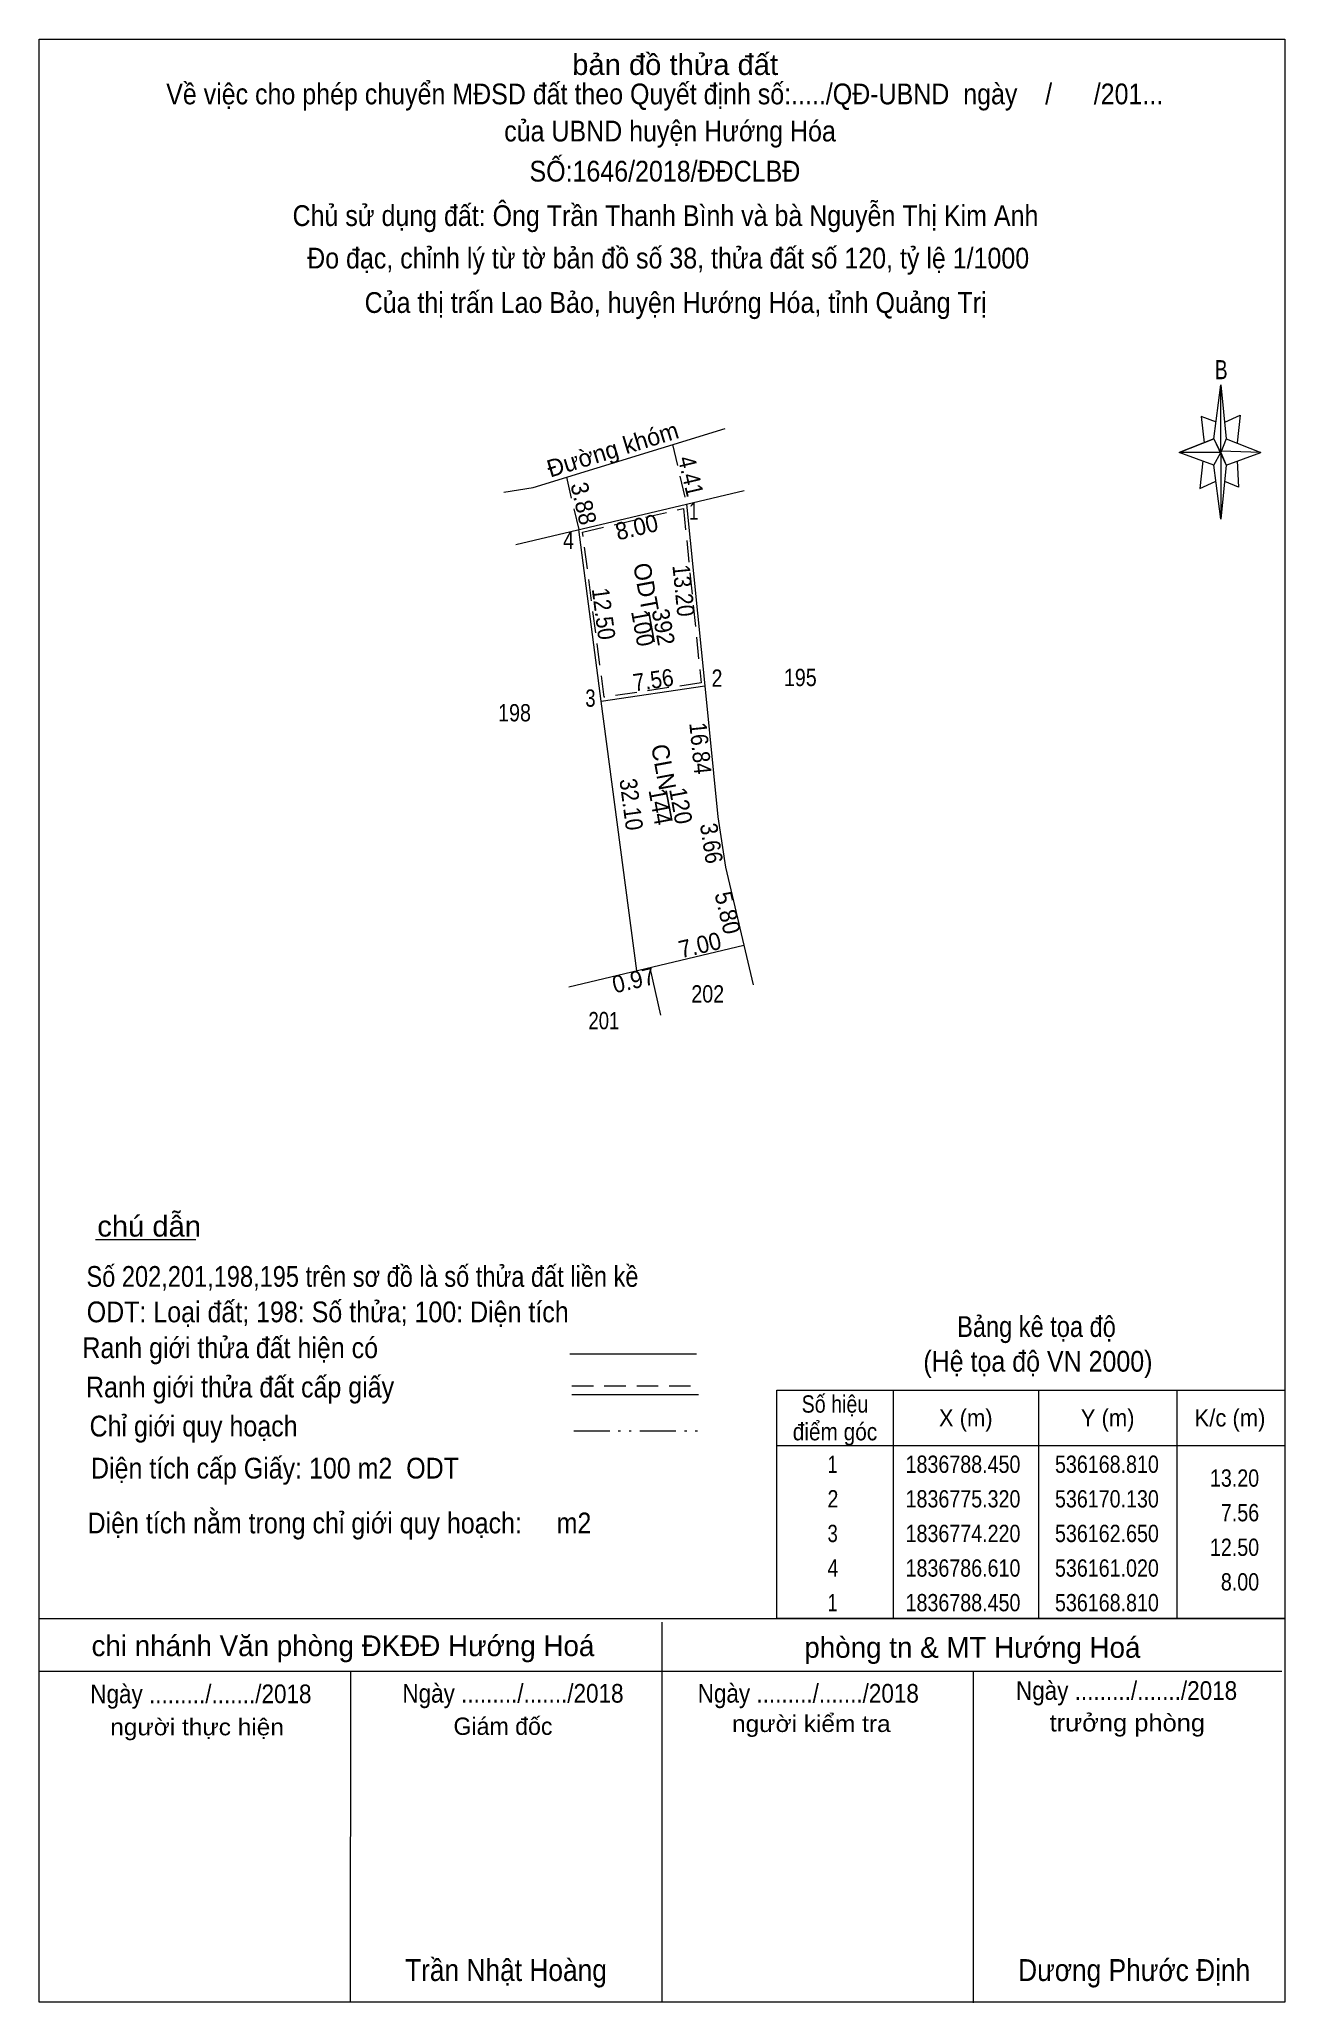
# Model space of a CAD drawing. Header units: centimetres. Extents: x 535572 to 536212, y 1836680 to 1836836.
# Drawn here: x 536122 to 536212, y 1836680.2 to 1836822 of the extents above; entities that cross this region are included whole.
import ezdxf
from ezdxf.enums import TextEntityAlignment as Align

# ---------------------------------------------------------------- set-up
doc = ezdxf.new("R2010")
doc.units = ezdxf.units.CM
doc.header["$LTSCALE"] = 0.52
for name, pattern in [('DASH_DOUBLE_DOT', [9.2, 5, -1.2, 0.3, -1.2, 0.3, -1.2]), ('DOTTED', [1.5, 0.3, -1.2]), ('MEDIUM_DASHED', [4.5, 3, -1.5])]:
    doc.linetypes.add(name, pattern=pattern)
for name, color, linetype, lineweight in [('1', 7, 'DOTTED', 13), ('10', 7, 'Continuous', 25), ('17', 7, 'Continuous', 13), ('2', 7, 'Continuous', 13), ('5', 7, 'Continuous', 13), ('6', 7, 'Continuous', 13), ('63', 7, 'Continuous', 13), ('7', 7, 'Continuous', 13)]:
    doc.layers.add(name, color=color, linetype=linetype, lineweight=lineweight)

msp = doc.modelspace()

# ---------------------------------------------------------------- texts
at = {"layer": '10'}
for s, p in [('ODT', (536165.5905, 1836780.6067)), ('CLN', (536166.8502, 1836767.6967))]:
    msp.add_text(s, height=1.25, rotation=280.449, dxfattribs=at).set_placement(p, align=Align.RIGHT)
at = {"layer": '10', "width": 0.95}
for s, p in [('100', (536165.0391, 1836779.3833)), ('392', (536166.5282, 1836779.4583)), ('144', (536166.2991, 1836766.4733)), ('120', (536167.7891, 1836766.5433))]:
    msp.add_text(s, height=1.25, rotation=280.449, dxfattribs=at).set_placement(p, align=Align.CENTER)
at = {"layer": '5'}
for s, height, width, p in [('bản đồ thửa đất', 1.5, 1.05, (536167.99, 1836819.45)), ('Về việc cho phép chuyển MĐSD đất theo Quyết định số:...../QĐ-UBND  ngày    /      /201...', 1.5, 0.9, (536167.235, 1836817.33)), ('của UBND huyện Hướng Hóa', 1.5, 0.9, (536167.62, 1836814.65)), ('SỐ:1646/2018/ĐĐCLBĐ', 1.5, 0.9, (536167.25, 1836811.75)), ('Chủ sử dụng đất: Ông Trần Thanh Bình và bà Nguyễn Thị Kim Anh', 1.5, 0.9, (536167.29, 1836808.54)), ('Đo đạc, chỉnh lý từ tờ bản đồ số 38, thửa đất số 120, tỷ lệ 1/1000 ', 1.5, 0.9, (536167.735, 1836805.47)), ('Của thị trấn Lao Bảo, huyện Hướng Hóa, tỉnh Quảng Trị', 1.5, 0.9, (536168.025, 1836802.26)), ('B', 1.378, 0.75, (536207.45, 1836797.47))]:
    msp.add_text(s, height=height, dxfattribs=dict(at, width=width)).set_placement(p, align=Align.CENTER)
at = {"layer": '6'}
for s, height, width, p in [('chú dẫn', 1.5, 1.05, (536129.98, 1836735.53)), ('Bảng kê tọa độ', 1.5, 0.85, (536194.1, 1836728.28)), ('Ranh giới thửa đất hiện có ', 1.5, 0.9, (536136.09, 1836726.75)), ('(Hệ tọa độ VN 2000)', 1.5, 0.9, (536194.205, 1836725.77)), ('Ranh giới thửa đất cấp giấy', 1.5, 0.9, (536136.55, 1836723.91)), ('Chỉ giới quy hoạch', 1.5, 0.9, (536133.19, 1836721.09)), ('Ngày ........./......./2018', 1.35, 0.9, (536133.72, 1836701.82)), ('Ngày ........./......./2018', 1.35, 0.9, (536156.27, 1836701.86)), ('Ngày ........./......./2018', 1.35, 0.9, (536177.61, 1836701.86)), ('Ngày ........./......./2018', 1.35, 0.9, (536200.61, 1836702.06)), ('người thực hiện', 1.2, 1.1, (536133.445, 1836699.5)), ('người kiểm tra', 1.2, 1.1, (536177.83, 1836699.74)), ('trưởng phòng', 1.25, 1.1, (536200.665, 1836699.78)), ('Trần Nhật Hoàng', 1.58, 0.9, (536155.765, 1836681.75)), ('Dương Phước Định', 1.58, 0.9, (536201.16, 1836681.75))]:
    msp.add_text(s, height=height, dxfattribs=dict(at, width=width)).set_placement(p, align=Align.CENTER)
for s, width, p in [('Số 202,201,198,195 trên sơ đồ là số thửa đất liền kề', 0.85, (536125.45, 1836731.9)), ('ODT: Loại đất; 198: Số thửa; 100: Diện tích', 0.9, (536125.47, 1836729.34)), ('Diện tích cấp Giấy: 100 m2  ODT', 0.9, (536125.78, 1836718.05)), ('Diện tích nằm trong chỉ giới quy hoạch:     m2', 0.9, (536125.53, 1836714.09))]:
    msp.add_text(s, height=1.5, dxfattribs=dict(at, width=width)).set_placement(p)
for s, height, p in [('chi nhánh Văn phòng ĐKĐĐ Hướng Hoá', 1.5, (536143.985, 1836705.22)), ('phòng tn & MT Hướng Hoá', 1.5, (536189.47, 1836705.1)), ('Giám đốc', 1.25, (536155.55, 1836699.53))]:
    msp.add_text(s, height=height, dxfattribs=at).set_placement(p, align=Align.CENTER)
at = {"layer": '63'}
for s, width, p in [(' 1', 0.75, (536169.68, 1836787.32)), (' 4', 0.85, (536160.68, 1836785.21)), (' 2', 0.85, (536171.41, 1836775.25)), (' 3', 0.8, (536162.24, 1836773.81)), ('13.20', 0.85, (536210.19, 1836717.46)), ('7.56', 0.85, (536210.19, 1836714.96)), ('12.50', 0.85, (536210.19, 1836712.46)), ('8.00', 0.85, (536210.19, 1836709.96))]:
    msp.add_text(s, height=1.25, dxfattribs=dict(at, width=width)).set_placement(p, align=Align.RIGHT)
at = {"layer": '63', "width": 0.9}
for s, rotation, p in [('13.20', 275.741, (536167.9777, 1836782.1425)), ('12.50', 277.495, (536162.2078, 1836780.4465)), ('7.56', 8.366, (536166.4991, 1836775.1275)), ('16.84', 275.741, (536169.1977, 1836770.7425))]:
    msp.add_text(s, height=1.25, rotation=rotation, dxfattribs=at).set_placement(p, align=Align.CENTER)
at = {"layer": '63'}
for s, width, p in [('Số hiệu', 0.85, (536179.54, 1836722.81)), ('điểm góc', 0.9, (536179.54, 1836720.81)), ('X (m)', 0.95, (536188.99, 1836721.81)), ('Y (m)', 0.95, (536199.245, 1836721.81)), ('K/c (m)', 0.95, (536208.085, 1836721.81)), (' 1', 0.75, (536179.19, 1836718.46)), ('1836788.450', 0.85, (536188.79, 1836718.46)), ('536168.810', 0.85, (536199.19, 1836718.46)), (' 2', 0.85, (536179.195, 1836715.96)), ('1836775.320', 0.85, (536188.79, 1836715.96)), ('536170.130', 0.85, (536199.19, 1836715.96)), (' 3', 0.8, (536179.185, 1836713.46)), ('1836774.220', 0.85, (536188.79, 1836713.46)), ('536162.650', 0.85, (536199.19, 1836713.46)), (' 4', 0.85, (536179.19, 1836710.96)), ('1836786.610', 0.85, (536188.79, 1836710.96)), ('536161.020', 0.85, (536199.19, 1836710.96)), (' 1', 0.75, (536179.19, 1836708.46)), ('1836788.450', 0.85, (536188.79, 1836708.46)), ('536168.810', 0.85, (536199.19, 1836708.46))]:
    msp.add_text(s, height=1.25, dxfattribs=dict(at, width=width)).set_placement(p, align=Align.CENTER)
at = {"layer": '7'}
msp.add_text('Đường khóm', height=1.25, rotation=17.103, dxfattribs=at).set_placement((536163.6612, 1836791.8042), align=Align.CENTER)
for s, rotation, width, p in [('4.41', 283.218, 0.9, (536168.5187, 1836790.3279)), ('3.88', 283.249, 0.95, (536160.7689, 1836788.3482)), ('8.00', 13.25, 0.95, (536165.3568, 1836786.1748)), ('32.10', 277.485, 0.9, (536164.2075, 1836766.6764)), ('3.66', 278.794, 0.9, (536169.9989, 1836763.8505)), ('5.80', 283.117, 0.95, (536171.1814, 1836758.7818)), ('7.00', 13.301, 0.95, (536169.9212, 1836755.9873)), ('0.97', 13.173, 0.95, (536165.1226, 1836753.447))]:
    msp.add_text(s, height=1.25, rotation=rotation, dxfattribs=dict(at, width=width)).set_placement(p, align=Align.CENTER)
for s, width, p in [('195', 0.85, (536177.035, 1836775.3)), ('198', 0.85, (536156.385, 1836772.75)), ('202', 0.85, (536170.345, 1836752.44)), ('201', 0.8, (536162.84, 1836750.51))]:
    msp.add_text(s, height=1.25, dxfattribs=dict(at, width=width)).set_placement(p, align=Align.CENTER)

# ---------------------------------------------------------------- linework, layer by layer
at = {"layer": '1', "linetype": 'MEDIUM_DASHED'}
msp.add_lwpolyline([(536168.59, 1836788.14), (536169.86, 1836775.53), (536162.86, 1836774.5), (536161.3, 1836786.42)], close=True, dxfattribs=at)
at = {"layer": '10'}
for p, q in [((536166.08, 1836780.64), (536166.48, 1836778.5)), ((536167.34, 1836767.73), (536167.74, 1836765.59))]:
    msp.add_line(p, q, dxfattribs=at)
at = {"layer": '17'}
msp.add_line((536126.11, 1836735.32), (536133.35, 1836735.32), dxfattribs=at)
for points in [[(536167.04, 1836680.2), (536167.04, 1836680.23), (536167.06, 1836707.67)], [(536144.54, 1836680.22), (536144.54, 1836680.23), (536144.56, 1836704.13)], [(536189.54, 1836680.18), (536189.54, 1836680.23), (536189.56, 1836704.13)]]:
    msp.add_lwpolyline(points, dxfattribs=at)
at = {"layer": '2'}
msp.add_line((536162.65, 1836774.22), (536170.13, 1836775.32), dxfattribs=at)
at = {"layer": '5'}
for p, q in [((536122.04, 1836680.23), (536122.04, 1836822.03)), ((536206.91, 1836793.17), (536207.41, 1836797.07)), ((536207.81, 1836793.17), (536210.31, 1836792.17)), ((536206.91, 1836791.27), (536204.41, 1836792.17)), ((536208.61, 1836791.57), (536208.71, 1836789.67)), ((536207.81, 1836791.27), (536207.41, 1836787.37)), ((536208.71, 1836789.67), (536207.71, 1836790.07))]:
    msp.add_line(p, q, dxfattribs=at)
for points in [[(536122.04, 1836822.03), (536212.04, 1836822.03), (536212.04, 1836680.23)], [(536207.11, 1836794.37), (536206.01, 1836794.77), (536206.21, 1836792.87)], [(536207.71, 1836794.37), (536208.81, 1836794.87), (536208.61, 1836792.87)], [(536207.41, 1836792.17), (536206.91, 1836793.17), (536204.41, 1836792.17)], [(536206.11, 1836791.57), (536205.91, 1836789.57), (536207.01, 1836790.07)], [(536207.41, 1836792.17), (536207.81, 1836791.27), (536210.31, 1836792.17)]]:
    msp.add_lwpolyline(points, dxfattribs=at)
for points in [[(536207.41, 1836797.07), (536207.81, 1836793.17), (536207.41, 1836792.17)], [(536207.41, 1836792.17), (536204.41, 1836792.17), (536206.91, 1836793.17), (536207.81, 1836791.27), (536210.31, 1836792.17), (536207.41, 1836792.27)], [(536207.41, 1836792.17), (536207.41, 1836787.37), (536206.91, 1836791.27)]]:
    msp.add_lwpolyline(points, close=True, dxfattribs=at)
at = {"layer": '6'}
for p, q in [((536160.39, 1836727.05), (536169.53, 1836727.05)), ((536160.53, 1836724.12), (536169.67, 1836724.12)), ((536122.04, 1836707.93), (536212.04, 1836707.93)), ((536122.04, 1836704.13), (536211.84, 1836704.13)), ((536212.04, 1836680.23), (536122.04, 1836680.23))]:
    msp.add_line(p, q, dxfattribs=at)
at = {"layer": '6', "linetype": 'MEDIUM_DASHED'}
msp.add_line((536160.53, 1836724.74), (536169.73, 1836724.74), dxfattribs=at)
at = {"layer": '63'}
for p, q in [((536183.74, 1836724.43), (536183.74, 1836707.93)), ((536194.24, 1836724.43), (536194.24, 1836707.93)), ((536204.24, 1836724.43), (536204.24, 1836707.93)), ((536175.34, 1836720.43), (536212.04, 1836720.43))]:
    msp.add_line(p, q, dxfattribs=at)
at = {"layer": '63', "linetype": 'DASH_DOUBLE_DOT'}
msp.add_line((536160.66, 1836721.49), (536169.86, 1836721.49), dxfattribs=at)
at = {"layer": '63'}
msp.add_lwpolyline([(536175.34, 1836724.43), (536212.04, 1836724.43), (536212.04, 1836707.93), (536175.34, 1836707.93)], close=True, dxfattribs=at)
at = {"layer": '7', "linetype": 'MEDIUM_DASHED'}
for p, q in [((536167.8, 1836792.75), (536168.81, 1836788.45)), ((536160.13, 1836790.39), (536161.02, 1836786.61))]:
    msp.add_line(p, q, dxfattribs=at)
at = {"layer": '7'}
for p, q in [((536168.81, 1836788.45), (536172.97, 1836789.43)), ((536156.48, 1836785.54), (536168.81, 1836788.45)), ((536171.08, 1836765.85), (536171.64, 1836762.23)), ((536171.64, 1836762.23), (536173.62, 1836753.72)), ((536172.96, 1836756.55), (536160.31, 1836753.56)), ((536166.15, 1836754.94), (536166.94, 1836751.53))]:
    msp.add_line(p, q, dxfattribs=at)
for points in [[(536155.62, 1836789.31), (536157.72, 1836789.65), (536171.6, 1836793.92)], [(536168.81, 1836788.45), (536170.13, 1836775.32), (536171.08, 1836765.85)], [(536165.21, 1836754.72), (536162.65, 1836774.22), (536161.02, 1836786.61)]]:
    msp.add_lwpolyline(points, dxfattribs=at)

msp.set_redraw_order([(e.dxf.handle, doc.entitydb.next_handle()) for e in msp.query("TEXT MTEXT ATTDEF DIMENSION ARC_DIMENSION")])  # texts and dimensions are drawn at this point

doc.saveas('drawing.dxf')
